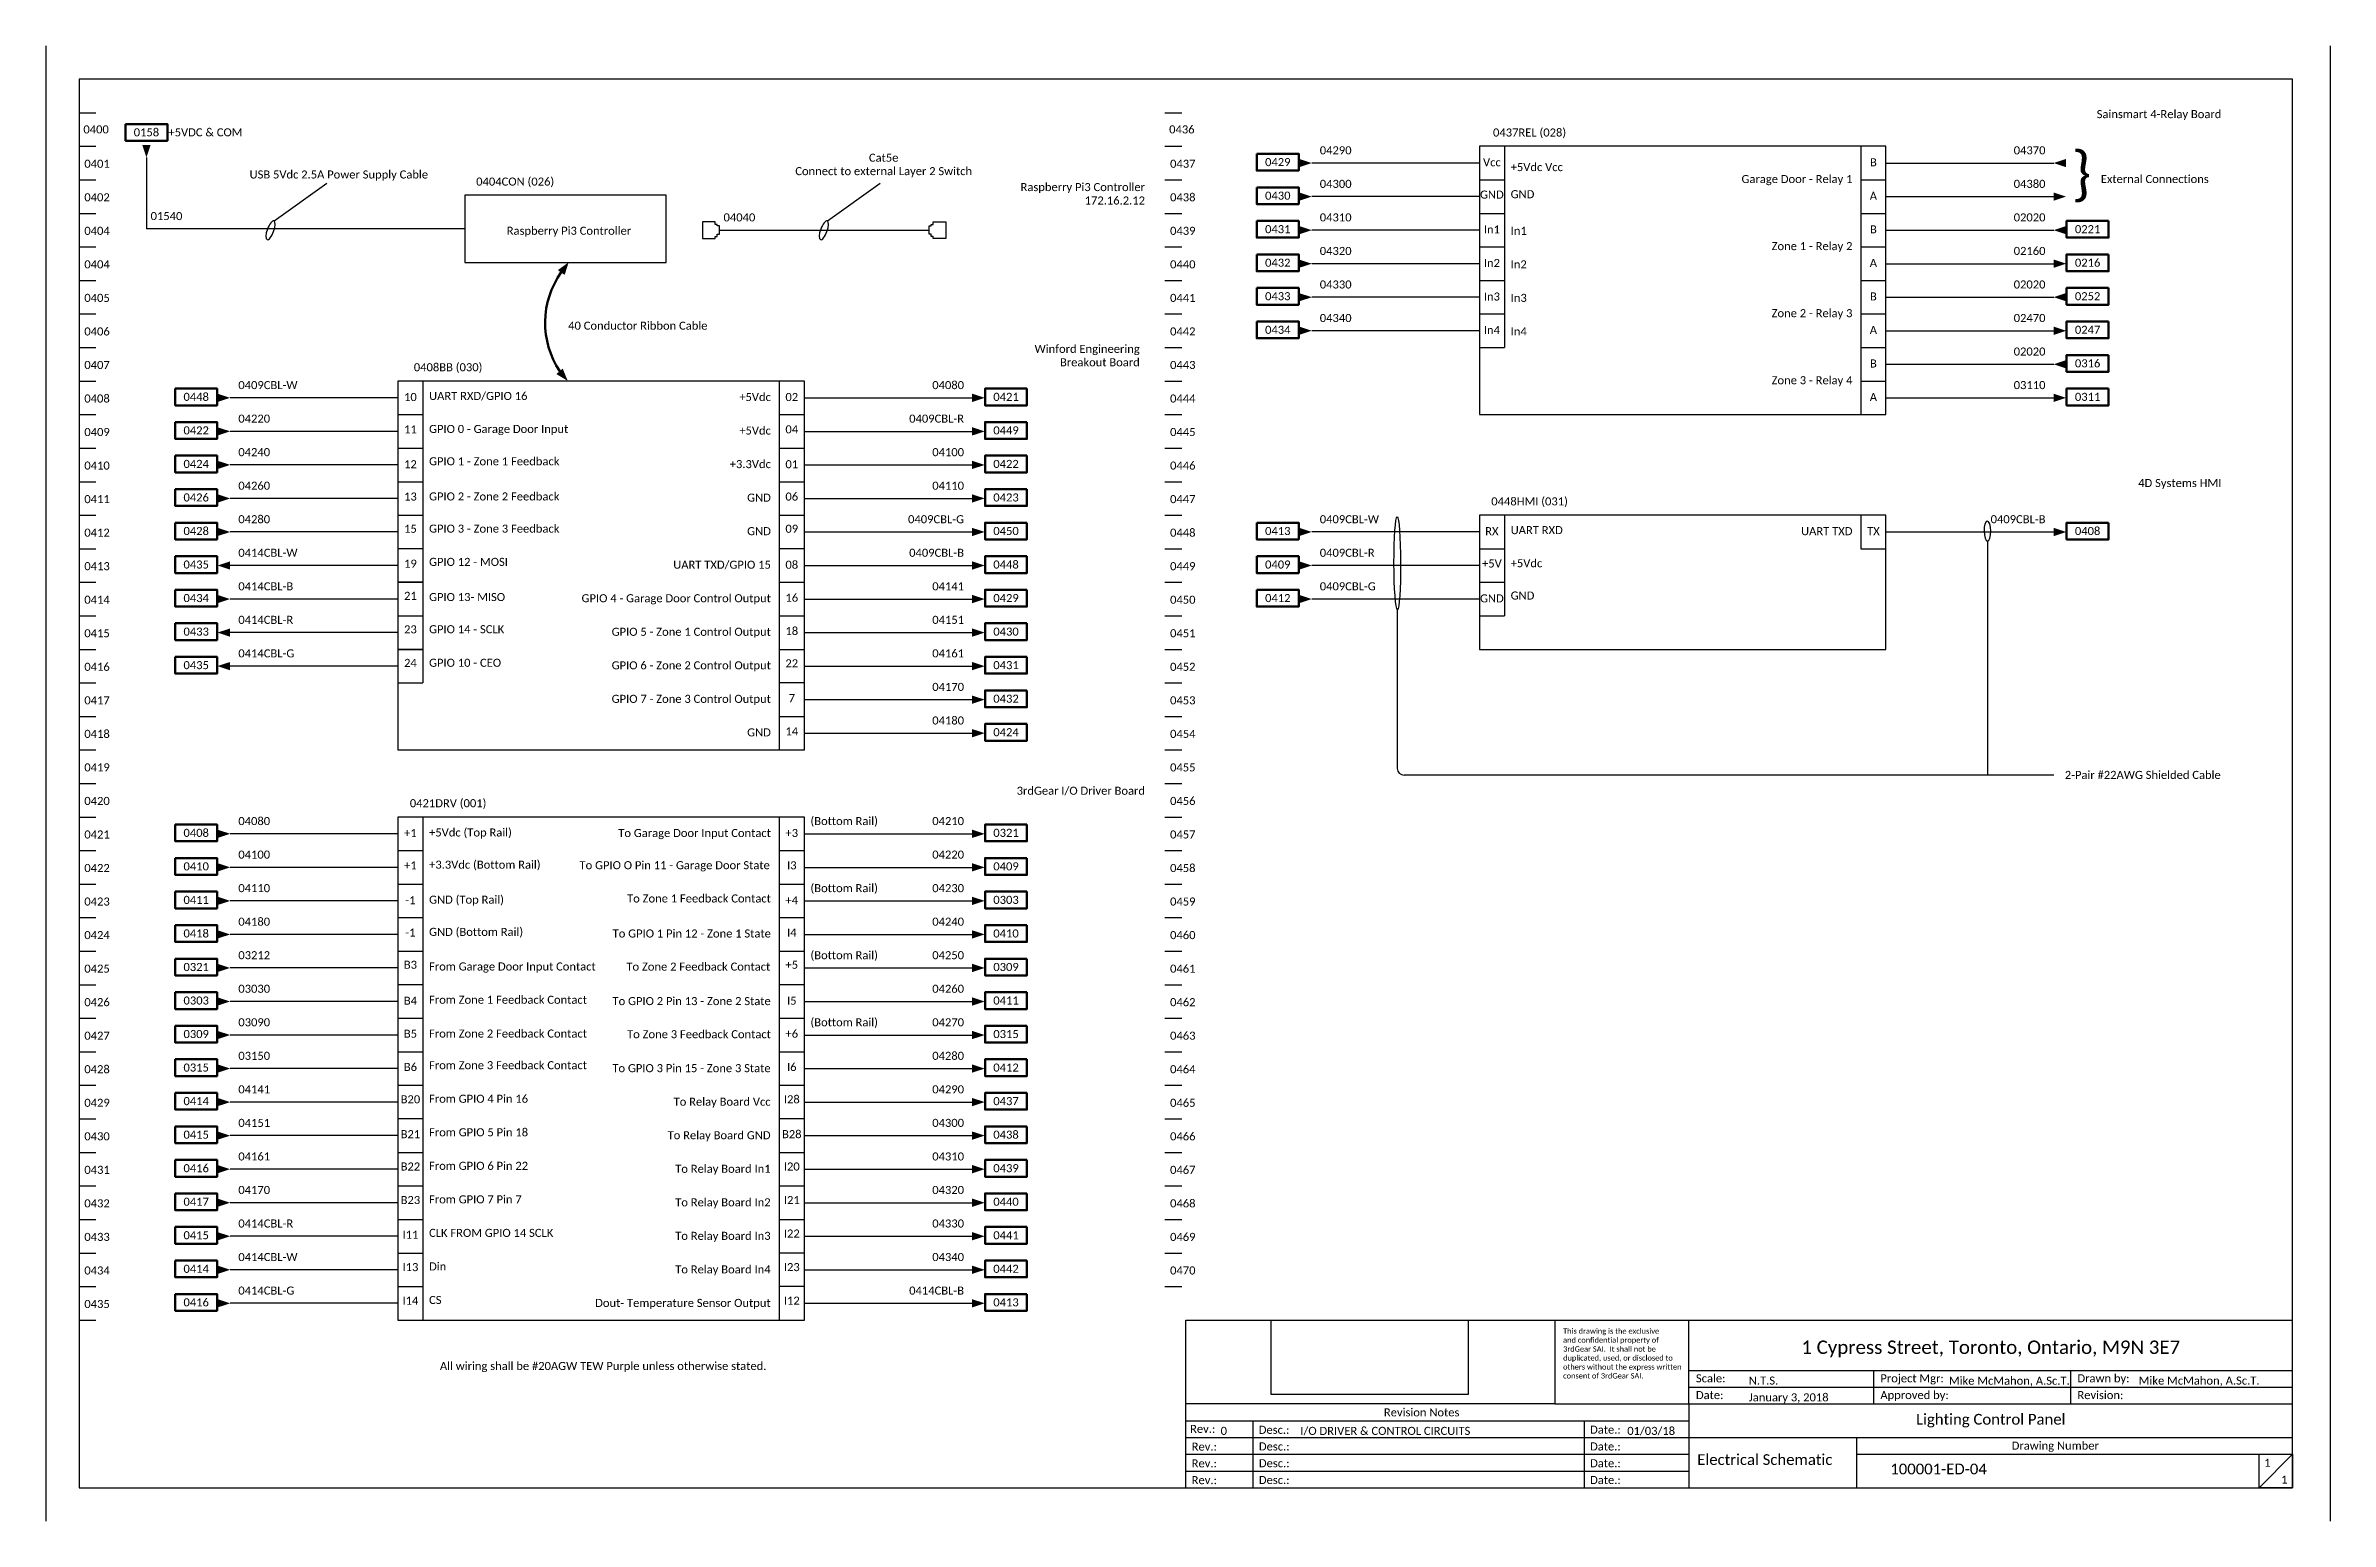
# Model space of a CAD drawing. Header units: inches. Extents: x 0 to 17, y 0 to 11.
import ezdxf

# ---------------------------------------------------------------- set-up
doc = ezdxf.new("R2010")
doc.units = ezdxf.units.IN
doc.header["$LTSCALE"] = 0.5
doc.header["$MEASUREMENT"] = 0
for name, color, linetype in [('AC Wiring', 7, 'Continuous'), ('Images', 7, 'Continuous'), ('Physical Devices', 7, 'Continuous'), ('Text', 7, 'Continuous'), ('Title Block', 7, 'Continuous')]:
    doc.layers.add(name, color=color, linetype=linetype)
doc.layers.add('pointer', color=7, linetype='Continuous', lineweight=80)
doc.layers.add('text box', color=7, linetype='Continuous', lineweight=50)
doc.styles.add('Electrical1', font='Calibril.ttf')
picture_1 = doc.add_image_def('image1.png', size_in_pixel=(3549, 1339))

msp = doc.modelspace()

# ---------------------------------------------------------------- texts
at = {"layer": 'Physical Devices', "insert": (14.5, 1.285), "char_height": 0.1, "width": 4.5, "attachment_point": 5, "style": 'Electrical1'}
msp.add_mtext('{1 Cypress Street, Toronto, Ontario, M9N 3E7}', dxfattribs=at)
at = {"layer": 'Text', "char_height": 0.06, "style": 'Electrical1'}
for s, insert, width, attachment_point in [('{0437REL (028)}', (11.062, 10.383), 0.70949, 2), ('{Sainsmart 4-Relay Board}', (16.219, 10.52), 0.9375, 3), ('{0158}', (0.751, 10.354), 0.125, 5), ('{+5VDC & COM}', (1.191, 10.354), 0.56953, 5), ('{04290}', (9.498, 10.25), 0.21875, 1), ('{04370}', (14.908, 10.25), 0.21875, 3), ('{USB 5Vdc 2.5A Power Supply Cable}', (2.185, 10.07), 1.82574, 2), ('{Cat5e\\PConnect to external Layer 2 Switch}', (6.247, 10.195), 1.82574, 2), ('{0429}', (9.185, 10.132), 0.125, 5), ('{0404CON (026)}', (3.5, 10.017), 0.70949, 2), ('{Raspberry Pi3 Controller\\P172.16.2.12}', (8.195, 9.976), 1.03906, 3), ('{0430}', (9.185, 9.882), 0.125, 5), ('{04300}', (9.498, 10), 0.21875, 1), ('{04380}', (14.908, 10), 0.21875, 3), ('{01540}', (0.782, 9.76), 0.21875, 1), ('{04040}', (5.053, 9.75), 0.21875, 1), ('{04310}', (9.498, 9.75), 0.21875, 1), ('{02020}', (14.908, 9.75), 0.21875, 3), ('{Raspberry Pi3 Controller}', (3.437, 9.613), 1.125, 4), ('{0431}', (9.185, 9.632), 0.125, 5), ('{0221}', (15.222, 9.632), 0.125, 5), ('{0432}', (9.185, 9.382), 0.125, 5), ('{04320}', (9.498, 9.5), 0.21875, 1), ('{02160}', (14.908, 9.5), 0.21875, 3), ('{0216}', (15.222, 9.382), 0.125, 5), ('{04330}', (9.498, 9.25), 0.21875, 1), ('{02020}', (14.908, 9.25), 0.21875, 3), ('{0433}', (9.185, 9.132), 0.125, 5), ('{0252}', (15.222, 9.132), 0.125, 5), ('{40 Conductor Ribbon Cable}', (3.895, 8.943), 1.57381, 1), ('{0434}', (9.185, 8.882), 0.125, 5), ('{04340}', (9.498, 9), 0.21875, 1), ('{02470}', (14.908, 9), 0.21875, 3), ('{0247}', (15.222, 8.882), 0.125, 5), ('{Winford Engineering\\PBreakout Board}', (8.156, 8.77), 0.9375, 3), ('{02020}', (14.908, 8.75), 0.21875, 3), ('{0408BB (030)}', (3, 8.633), 0.70949, 2), ('{0316}', (15.222, 8.632), 0.125, 5), ('{0448}', (1.122, 8.382), 0.125, 5), ('{0409CBL-W}', (1.436, 8.5), 0.21875, 1), ('{04080}', (6.846, 8.5), 0.21875, 3), ('{0421}', (7.159, 8.382), 0.125, 5), ('{03110}', (14.908, 8.5), 0.21875, 3), ('{0311}', (15.222, 8.382), 0.125, 5), ('{04220}', (1.436, 8.25), 0.21875, 1), ('{0409CBL-R}', (6.846, 8.25), 0.21875, 3), ('{0422}', (1.122, 8.132), 0.125, 5), ('{0449}', (7.159, 8.132), 0.125, 5), ('{0424}', (1.122, 7.882), 0.125, 5), ('{04240}', (1.436, 8), 0.21875, 1), ('{04100}', (6.846, 8), 0.21875, 3), ('{0422}', (7.159, 7.882), 0.125, 5), ('{0426}', (1.122, 7.632), 0.125, 5), ('{04260}', (1.436, 7.75), 0.21875, 1), ('{04110}', (6.846, 7.75), 0.21875, 3), ('{4D Systems HMI}', (16.219, 7.77), 0.9375, 3), ('{04280}', (1.436, 7.5), 0.21875, 1), ('{0409CBL-G}', (6.846, 7.5), 0.21875, 3), ('{0423}', (7.159, 7.632), 0.125, 5), ('{0409CBL-W}', (9.498, 7.5), 0.21875, 1), ('{0448HMI (031)}', (11.062, 7.633), 0.70949, 2), ('{0409CBL-B}', (14.908, 7.5), 0.21875, 3), ('{0428}', (1.122, 7.382), 0.125, 5), ('{0450}', (7.159, 7.382), 0.125, 5), ('{0413}', (9.185, 7.382), 0.125, 5), ('{0408}', (15.222, 7.382), 0.125, 5), ('{0435}', (1.122, 7.132), 0.125, 5), ('{0414CBL-W}', (1.436, 7.25), 0.21875, 1), ('{0409CBL-B}', (6.846, 7.25), 0.21875, 3), ('{0448}', (7.159, 7.132), 0.125, 5), ('{0409}', (9.185, 7.132), 0.125, 5), ('{0409CBL-R}', (9.498, 7.25), 0.21875, 1), ('{0414CBL-B}', (1.436, 7), 0.21875, 1), ('{04141}', (6.846, 7), 0.21875, 3), ('{0409CBL-G}', (9.498, 7), 0.21875, 1), ('{0434}', (1.122, 6.882), 0.125, 5), ('{0429}', (7.159, 6.882), 0.125, 5), ('{0412}', (9.185, 6.882), 0.125, 5), ('{0433}', (1.122, 6.632), 0.125, 5), ('{0414CBL-R}', (1.436, 6.75), 0.21875, 1), ('{04151}', (6.846, 6.75), 0.21875, 3), ('{0430}', (7.159, 6.632), 0.125, 5), ('{0414CBL-G}', (1.436, 6.5), 0.21875, 1), ('{04161}', (6.846, 6.5), 0.21875, 3), ('{0435}', (1.122, 6.382), 0.125, 5), ('{0431}', (7.159, 6.382), 0.125, 5), ('{04170}', (6.846, 6.25), 0.21875, 3), ('{0432}', (7.159, 6.132), 0.125, 5), ('{04180}', (6.846, 6), 0.21875, 3), ('{0424}', (7.159, 5.882), 0.125, 5), ('{3rdGear I/O Driver Board}', (8.195, 5.476), 1.03906, 3), ('{2-Pair #22AWG Shielded Cable}', (15.633, 5.594), 1.82574, 2), ('{0421DRV (001)}', (3, 5.383), 0.70949, 2), ('{0408}', (1.122, 5.132), 0.125, 5), ('{04080}', (1.436, 5.25), 0.21875, 1), ('{(Bottom Rail)}', (5.701, 5.25), 0.51788, 1), ('{04210}', (6.846, 5.25), 0.21875, 3), ('{0321}', (7.159, 5.132), 0.125, 5), ('{04100}', (1.436, 5), 0.21875, 1), ('{04220}', (6.846, 5), 0.21875, 3), ('{0410}', (1.122, 4.882), 0.125, 5), ('{0409}', (7.159, 4.882), 0.125, 5), ('{0411}', (1.122, 4.632), 0.125, 5), ('{04110}', (1.436, 4.75), 0.21875, 1), ('{(Bottom Rail)}', (5.701, 4.75), 0.51788, 1), ('{04230}', (6.846, 4.75), 0.21875, 3), ('{0303}', (7.159, 4.632), 0.125, 5), ('{04180}', (1.436, 4.5), 0.21875, 1), ('{04240}', (6.846, 4.5), 0.21875, 3), ('{0418}', (1.122, 4.382), 0.125, 5), ('{(Bottom Rail)}', (5.701, 4.25), 0.51788, 1), ('{0410}', (7.159, 4.382), 0.125, 5), ('{0321}', (1.122, 4.132), 0.125, 5), ('{03212}', (1.436, 4.25), 0.21875, 1), ('{04250}', (6.846, 4.25), 0.21875, 3), ('{0309}', (7.159, 4.132), 0.125, 5), ('{03030}', (1.436, 4), 0.21875, 1), ('{04260}', (6.846, 4), 0.21875, 3), ('{0303}', (1.122, 3.882), 0.125, 5), ('{03090}', (1.436, 3.75), 0.21875, 1), ('{(Bottom Rail)}', (5.701, 3.75), 0.51788, 1), ('{04270}', (6.846, 3.75), 0.21875, 3), ('{0411}', (7.159, 3.882), 0.125, 5), ('{0309}', (1.122, 3.632), 0.125, 5), ('{0315}', (7.159, 3.632), 0.125, 5), ('{0315}', (1.122, 3.382), 0.125, 5), ('{03150}', (1.436, 3.5), 0.21875, 1), ('{04280}', (6.846, 3.5), 0.21875, 3), ('{0412}', (7.159, 3.382), 0.125, 5), ('{04141}', (1.436, 3.25), 0.21875, 1), ('{04290}', (6.846, 3.25), 0.21875, 3), ('{0414}', (1.122, 3.132), 0.125, 5), ('{0437}', (7.159, 3.132), 0.125, 5), ('{0415}', (1.122, 2.882), 0.125, 5), ('{04151}', (1.436, 3), 0.21875, 1), ('{04300}', (6.846, 3), 0.21875, 3), ('{0438}', (7.159, 2.882), 0.125, 5), ('{04161}', (1.436, 2.75), 0.21875, 1), ('{04310}', (6.846, 2.75), 0.21875, 3), ('{0416}', (1.122, 2.632), 0.125, 5), ('{0439}', (7.159, 2.632), 0.125, 5), ('{0417}', (1.122, 2.382), 0.125, 5), ('{04170}', (1.436, 2.5), 0.21875, 1), ('{04320}', (6.846, 2.5), 0.21875, 3), ('{0440}', (7.159, 2.382), 0.125, 5), ('{0414CBL-R}', (1.436, 2.25), 0.21875, 1), ('{04330}', (6.846, 2.25), 0.21875, 3), ('{0415}', (1.122, 2.132), 0.125, 5), ('{0441}', (7.159, 2.132), 0.125, 5), ('{0414}', (1.122, 1.882), 0.125, 5), ('{0414CBL-W}', (1.436, 2), 0.21875, 1), ('{04340}', (6.846, 2), 0.21875, 3), ('{0442}', (7.159, 1.882), 0.125, 5), ('{0414CBL-G}', (1.436, 1.75), 0.21875, 1), ('{0414CBL-B}', (6.846, 1.75), 0.21875, 3), ('{0416}', (1.122, 1.632), 0.125, 5), ('{0413}', (7.159, 1.632), 0.125, 5), ('{All wiring shall be #20AGW TEW Purple unless otherwise stated.}', (4.156, 1.188), 2.5, 2)]:
    msp.add_mtext(s, dxfattribs=dict(at, insert=insert, width=width, attachment_point=attachment_point))
at = {"layer": 'Title Block', "style": 'Electrical1'}
for s, insert, char_height, width, attachment_point in [('{0400}', (0.281, 10.406), 0.06, 0.1875, 1), ('{0436}', (8.375, 10.406), 0.06, 0.1875, 1), ('{\\}}', (15.25, 10.195), 0.3, 0.19531, 3), ('{0401}', (0.288, 10.15), 0.06, 0.1875, 1), ('{0437}', (8.382, 10.15), 0.06, 0.1875, 1), ('{Vcc}', (10.781, 10.161), 0.06, 0.1875, 2), ('{+5Vdc Vcc}', (10.921, 10.125), 0.06, 0.79819, 1), ('{B}', (13.625, 10.161), 0.06, 0.1875, 2), ('{0402}', (0.288, 9.9), 0.06, 0.1875, 1), ('{0438}', (8.382, 9.9), 0.06, 0.1875, 1), ('{GND}', (10.781, 9.92), 0.06, 0.1875, 2), ('{GND}', (10.921, 9.923), 0.06, 1.04819, 1), ('{Garage Door - Relay 1}', (13.469, 10.036), 0.06, 1.29819, 3), ('{A}', (13.625, 9.911), 0.06, 0.1875, 2), ('{External Connections}', (16.125, 10.036), 0.06, 1.29819, 3), ('{0404}', (0.288, 9.65), 0.06, 0.1875, 1), ('{0439}', (8.382, 9.65), 0.06, 0.1875, 1), ('{In1}', (10.781, 9.66), 0.06, 0.1875, 2), ('{In1}', (10.921, 9.65), 0.06, 1.04819, 1), ('{Zone 1 - Relay 2}', (13.469, 9.536), 0.06, 1.29819, 3), ('{B}', (13.625, 9.661), 0.06, 0.1875, 2), ('{0404}', (0.288, 9.4), 0.06, 0.1875, 1), ('{0440}', (8.382, 9.4), 0.06, 0.1875, 1), ('{In2}', (10.781, 9.41), 0.06, 0.1875, 2), ('{In2}', (10.921, 9.4), 0.06, 1.04819, 1), ('{A}', (13.625, 9.411), 0.06, 0.1875, 2), ('{0405}', (0.288, 9.15), 0.06, 0.1875, 1), ('{0441}', (8.382, 9.15), 0.06, 0.1875, 1), ('{In3}', (10.781, 9.16), 0.06, 0.1875, 2), ('{In3}', (10.921, 9.15), 0.06, 1.04819, 1), ('{Zone 2 - Relay 3}', (13.469, 9.036), 0.06, 1.29819, 3), ('{B}', (13.625, 9.161), 0.06, 0.1875, 2), ('{0406}', (0.288, 8.9), 0.06, 0.1875, 1), ('{0442}', (8.382, 8.9), 0.06, 0.1875, 1), ('{In4}', (10.781, 8.91), 0.06, 0.1875, 2), ('{In4}', (10.921, 8.9), 0.06, 1.04819, 1), ('{A}', (13.625, 8.911), 0.06, 0.1875, 2), ('{0407}', (0.288, 8.65), 0.06, 0.1875, 1), ('{0443}', (8.382, 8.65), 0.06, 0.1875, 1), ('{Zone 3 - Relay 4}', (13.469, 8.536), 0.06, 1.29819, 3), ('{B}', (13.625, 8.661), 0.06, 0.1875, 2), ('{0408}', (0.288, 8.4), 0.06, 0.1875, 1), ('{10}', (2.719, 8.411), 0.06, 0.1875, 2), ('{UART RXD/GPIO 16}', (2.858, 8.419), 0.06, 0.79819, 1), ('{+5Vdc}', (5.406, 8.411), 0.06, 1.29819, 3), ('{02}', (5.562, 8.411), 0.06, 0.1875, 2), ('{0444}', (8.382, 8.4), 0.06, 0.1875, 1), ('{A}', (13.625, 8.411), 0.06, 0.1875, 2), ('{0409}', (0.288, 8.15), 0.06, 0.1875, 1), ('{11}', (2.719, 8.17), 0.06, 0.1875, 2), ('{GPIO 0 - Garage Door Input}', (2.858, 8.173), 0.06, 1.04819, 1), ('{+5Vdc}', (5.406, 8.161), 0.06, 1.29819, 3), ('{04}', (5.562, 8.17), 0.06, 0.1875, 2), ('{0445}', (8.382, 8.15), 0.06, 0.1875, 1), ('{0410}', (0.288, 7.9), 0.06, 0.1875, 1), ('{12}', (2.719, 7.91), 0.06, 0.1875, 2), ('{GPIO 1 - Zone 1 Feedback}', (2.858, 7.932), 0.06, 1.04819, 1), ('{+3.3Vdc}', (5.406, 7.911), 0.06, 1.29819, 3), ('{01}', (5.562, 7.91), 0.06, 0.1875, 2), ('{0446}', (8.382, 7.9), 0.06, 0.1875, 1), ('{13}', (2.719, 7.669), 0.06, 0.1875, 2), ('{GPIO 2 - Zone 2 Feedback}', (2.858, 7.67), 0.06, 0.98569, 1), ('{06}', (5.562, 7.669), 0.06, 0.1875, 2), ('{0411}', (0.288, 7.65), 0.06, 0.1875, 1), ('{GND}', (5.406, 7.661), 0.06, 1.29819, 3), ('{0447}', (8.382, 7.65), 0.06, 0.1875, 1), ('{0412}', (0.288, 7.4), 0.06, 0.1875, 1), ('{15}', (2.719, 7.429), 0.06, 0.1875, 2), ('{GPIO 3 - Zone 3 Feedback}', (2.858, 7.43), 0.06, 1.04819, 1), ('{GND}', (5.406, 7.411), 0.06, 1.29819, 3), ('{09}', (5.562, 7.429), 0.06, 0.1875, 2), ('{0448}', (8.382, 7.4), 0.06, 0.1875, 1), ('{RX}', (10.781, 7.411), 0.06, 0.1875, 2), ('{UART RXD}', (10.921, 7.419), 0.06, 0.79819, 1), ('{UART TXD}', (13.469, 7.411), 0.06, 1.29819, 3), ('{TX}', (13.625, 7.411), 0.06, 0.1875, 2), ('{19}', (2.719, 7.169), 0.06, 0.1875, 2), ('{GPIO 12 - MOSI}', (2.858, 7.182), 0.06, 1.04819, 1), ('{UART TXD/GPIO 15}', (5.406, 7.161), 0.06, 1.29819, 3), ('{08}', (5.562, 7.161), 0.06, 0.1875, 2), ('{+5V}', (10.781, 7.17), 0.06, 0.1875, 2), ('{+5Vdc}', (10.921, 7.172), 0.06, 1.04819, 1), ('{0413}', (0.288, 7.15), 0.06, 0.1875, 1), ('{0449}', (8.382, 7.15), 0.06, 0.1875, 1), ('{0414}', (0.288, 6.9), 0.06, 0.1875, 1), ('{21}', (2.719, 6.929), 0.06, 0.1875, 2), ('{GPIO 13- MISO}', (2.858, 6.92), 0.06, 0.98569, 1), ('{GPIO 4 - Garage Door Control Output}', (5.406, 6.911), 0.06, 1.5, 3), ('{16}', (5.562, 6.915), 0.06, 0.1875, 2), ('{0450}', (8.382, 6.9), 0.06, 0.1875, 1), ('{GND}', (10.781, 6.91), 0.06, 0.1875, 2), ('{GND}', (10.921, 6.931), 0.06, 1.04819, 1), ('{0415}', (0.288, 6.65), 0.06, 0.1875, 1), ('{23}', (2.719, 6.679), 0.06, 0.1875, 2), ('{GPIO 14 - SCLK}', (2.858, 6.68), 0.06, 1.04819, 1), ('{GPIO 5 - Zone 1 Control Output}', (5.406, 6.661), 0.06, 1.29819, 3), ('{18}', (5.562, 6.667), 0.06, 0.1875, 2), ('{0451}', (8.382, 6.65), 0.06, 0.1875, 1), ('{0416}', (0.288, 6.4), 0.06, 0.1875, 1), ('{24}', (2.719, 6.429), 0.06, 0.1875, 2), ('{GPIO 10 - CEO}', (2.858, 6.43), 0.06, 1.23569, 1), ('{GPIO 6 - Zone 2 Control Output}', (5.406, 6.411), 0.06, 1.29819, 3), ('{22}', (5.562, 6.426), 0.06, 0.1875, 2), ('{0452}', (8.382, 6.4), 0.06, 0.1875, 1), ('{0417}', (0.288, 6.15), 0.06, 0.1875, 1), ('{GPIO 7 - Zone 3 Control Output}', (5.406, 6.161), 0.06, 1.29819, 3), ('{7}', (5.562, 6.166), 0.06, 0.1875, 2), ('{0453}', (8.382, 6.15), 0.06, 0.1875, 1), ('{0418}', (0.288, 5.9), 0.06, 0.1875, 1), ('{GND}', (5.406, 5.911), 0.06, 1.29819, 3), ('{14}', (5.562, 5.919), 0.06, 0.1875, 2), ('{0454}', (8.382, 5.9), 0.06, 0.1875, 1), ('{0419}', (0.288, 5.65), 0.06, 0.1875, 1), ('{0455}', (8.382, 5.65), 0.06, 0.1875, 1), ('{0420}', (0.288, 5.4), 0.06, 0.1875, 1), ('{0456}', (8.382, 5.4), 0.06, 0.1875, 1), ('{0421}', (0.288, 5.15), 0.06, 0.1875, 1), ('{+1}', (2.719, 5.161), 0.06, 0.1875, 2), ('{+5Vdc (Top Rail)}', (2.858, 5.165), 0.06, 0.64194, 1), ('{To Garage Door Input Contact}', (5.406, 5.161), 0.06, 1.29819, 3), ('{+3}', (5.562, 5.161), 0.06, 0.1875, 2), ('{0457}', (8.382, 5.15), 0.06, 0.1875, 1), ('{0422}', (0.288, 4.9), 0.06, 0.1875, 1), ('{+1}', (2.719, 4.92), 0.06, 0.1875, 2), ('{+3.3Vdc (Bottom Rail)}', (2.858, 4.925), 0.06, 0.86069, 1), ('{To GPIO O Pin 11 - Garage Door State}', (5.398, 4.921), 0.06, 1.76694, 3), ('{I3}', (5.562, 4.92), 0.06, 0.1875, 2), ('{0458}', (8.382, 4.9), 0.06, 0.1875, 1), ('{0423}', (0.288, 4.65), 0.06, 0.1875, 1), ('{-1}', (2.719, 4.66), 0.06, 0.1875, 2), ('{GND (Top Rail)}', (2.858, 4.664), 0.06, 0.76694, 1), ('{To Zone 1 Feedback Contact}', (5.406, 4.673), 0.06, 1.29819, 3), ('{+4}', (5.562, 4.66), 0.06, 0.1875, 2), ('{0459}', (8.382, 4.65), 0.06, 0.1875, 1), ('{GND (Bottom Rail)}', (2.858, 4.424), 0.06, 0.76694, 1), ('{0424}', (0.288, 4.4), 0.06, 0.1875, 1), ('{-1}', (2.719, 4.419), 0.06, 0.1875, 2), ('{To GPIO 1 Pin 12 - Zone 1 State}', (5.406, 4.412), 0.06, 1.23569, 3), ('{I4}', (5.562, 4.419), 0.06, 0.1875, 2), ('{0460}', (8.382, 4.4), 0.06, 0.1875, 1), ('{0425}', (0.288, 4.15), 0.06, 0.1875, 1), ('{B3}', (2.719, 4.179), 0.06, 0.1875, 2), ('{From Garage Door Input Contact}', (2.858, 4.166), 0.06, 1.39194, 1), ('{To Zone 2 Feedback Contact}', (5.401, 4.165), 0.06, 1.17319, 3), ('{+5}', (5.562, 4.179), 0.06, 0.1875, 2), ('{0461}', (8.382, 4.15), 0.06, 0.1875, 1), ('{From Zone 1 Feedback Contact}', (2.858, 3.918), 0.06, 1.42319, 1), ('{0426}', (0.288, 3.9), 0.06, 0.1875, 1), ('{B4}', (2.719, 3.911), 0.06, 0.1875, 2), ('{To GPIO 2 Pin 13 - Zone 2 State}', (5.405, 3.908), 0.06, 1.48569, 3), ('{I5}', (5.562, 3.911), 0.06, 0.1875, 2), ('{0462}', (8.382, 3.9), 0.06, 0.1875, 1), ('{0427}', (0.288, 3.65), 0.06, 0.1875, 1), ('{B5}', (2.719, 3.665), 0.06, 0.1875, 2), ('{From Zone 2 Feedback Contact}', (2.858, 3.666), 0.06, 1.42319, 1), ('{To Zone 3 Feedback Contact}', (5.406, 3.661), 0.06, 1.45444, 3), ('{+6}', (5.562, 3.665), 0.06, 0.1875, 2), ('{0463}', (8.382, 3.65), 0.06, 0.1875, 1), ('{B6}', (2.719, 3.417), 0.06, 0.1875, 2), ('{From Zone 3 Feedback Contact}', (2.858, 3.43), 0.06, 1.45444, 1), ('{To GPIO 3 Pin 15 - Zone 3 State}', (5.404, 3.408), 0.06, 1.48569, 3), ('{I6}', (5.562, 3.417), 0.06, 0.1875, 2), ('{0428}', (0.288, 3.4), 0.06, 0.1875, 1), ('{0464}', (8.382, 3.4), 0.06, 0.1875, 1), ('{0429}', (0.288, 3.15), 0.06, 0.1875, 1), ('{B20}', (2.719, 3.176), 0.06, 0.1875, 2), ('{From GPIO 4 Pin 16}', (2.858, 3.18), 0.06, 1.45444, 1), ('{To Relay Board Vcc}', (5.404, 3.158), 0.06, 1.48569, 3), ('{I28}', (5.562, 3.176), 0.06, 0.1875, 2), ('{0465}', (8.382, 3.15), 0.06, 0.1875, 1), ('{0430}', (0.288, 2.9), 0.06, 0.1875, 1), ('{B21}', (2.719, 2.916), 0.06, 0.1875, 2), ('{From GPIO 5 Pin 18}', (2.858, 2.93), 0.06, 1.45444, 1), ('{To Relay Board GND}', (5.404, 2.908), 0.06, 1.48569, 3), ('{B28}', (5.562, 2.916), 0.06, 0.1875, 2), ('{0466}', (8.382, 2.9), 0.06, 0.1875, 1), ('{0431}', (0.288, 2.65), 0.06, 0.1875, 1), ('{B22}', (2.719, 2.675), 0.06, 0.1875, 2), ('{From GPIO 6 Pin 22}', (2.858, 2.68), 0.06, 1.45444, 1), ('{To Relay Board In1}', (5.404, 2.658), 0.06, 1.48569, 3), ('{I20}', (5.562, 2.675), 0.06, 0.1875, 2), ('{0467}', (8.382, 2.65), 0.06, 0.1875, 1), ('{0432}', (0.288, 2.4), 0.06, 0.1875, 1), ('{B23}', (2.719, 2.425), 0.06, 0.1875, 2), ('{From GPIO 7 Pin 7}', (2.858, 2.43), 0.06, 1.45444, 1), ('{To Relay Board In2}', (5.404, 2.408), 0.06, 1.48569, 3), ('{I21}', (5.562, 2.425), 0.06, 0.1875, 2), ('{0468}', (8.382, 2.4), 0.06, 0.1875, 1), ('{0433}', (0.288, 2.15), 0.06, 0.1875, 1), ('{I11}', (2.719, 2.166), 0.06, 0.1875, 2), ('{CLK FROM GPIO 14 SCLK}', (2.858, 2.18), 0.06, 1.45444, 1), ('{To Relay Board In3}', (5.404, 2.158), 0.06, 1.48569, 3), ('{I22}', (5.562, 2.175), 0.06, 0.1875, 2), ('{0469}', (8.382, 2.15), 0.06, 0.1875, 1), ('{0434}', (0.288, 1.9), 0.06, 0.1875, 1), ('{I13}', (2.719, 1.925), 0.06, 0.1875, 2), ('{Din}', (2.858, 1.93), 0.06, 1.45444, 1), ('{To Relay Board In4}', (5.404, 1.908), 0.06, 1.48569, 3), ('{I23}', (5.562, 1.925), 0.06, 0.1875, 2), ('{0470}', (8.382, 1.9), 0.06, 0.1875, 1), ('{0435}', (0.288, 1.65), 0.06, 0.1875, 1), ('{I14}', (2.719, 1.675), 0.06, 0.1875, 2), ('{CS}', (2.858, 1.68), 0.06, 1.45444, 1), ('{Dout- Temperature Sensor Output}', (5.404, 1.658), 0.06, 1.96657, 3), ('{I12}', (5.562, 1.675), 0.06, 0.1875, 2), ('{This drawing is the exclusive\\Pand confidential property of\\P3rdGear SAI.  It shall not be \\Pduplicated, used, or disclosed to \\Pothers without the express written \\Pconsent of 3rdGear SAI.}', (11.312, 1.438), 0.04, 1.25, 1), ('Scale:', (12.302, 1.096), 0.06, 1.375, 1), ('N.T.S.', (12.696, 1.079), 0.06, 0.26017, 1), ('Project Mgr:', (13.677, 1.096), 0.06, 1.375, 1), ('{Mike McMahon, A.Sc.T.}', (14.188, 1.078), 0.06, 0.99227, 1), ('Drawn by:', (15.146, 1.096), 0.06, 1.375, 1), ('Mike McMahon, A.Sc.T.', (15.603, 1.079), 0.06, 0.99227, 1), ('Date:', (12.302, 0.971), 0.06, 1.375, 1), ('{January 3, 2018}', (12.696, 0.954), 0.06, 0.86601, 1), ('Approved by:', (13.677, 0.971), 0.06, 1.375, 1), ('Revision:', (15.146, 0.971), 0.06, 1.375, 1), ('Rev.:', (8.531, 0.719), 0.06, 0.1875, 1), ('{0}', (8.759, 0.704), 0.06, 0.26017, 1), ('Desc.:', (9.043, 0.712), 0.06, 0.1875, 1), ('{I/O DRIVER & CONTROL CIRCUITS}', (9.353, 0.704), 0.06, 1.58476, 1), ('Revision Notes', (9.976, 0.842), 0.06, 1.375, 1), ('Date.:', (11.513, 0.713), 0.06, 0.1875, 1), ('{01/03/18}', (11.79, 0.704), 0.06, 0.26017, 1), ('{Lighting Control Panel}', (14.5, 0.75), 0.08, 1.93654, 5), ('Rev.:', (8.543, 0.587), 0.06, 0.1875, 1), ('Desc.:', (9.044, 0.588), 0.06, 0.1875, 1), ('Date.:', (11.513, 0.588), 0.06, 0.1875, 1), ('Drawing Number', (14.656, 0.594), 0.06, 1.375, 1), ('Rev.:', (8.543, 0.462), 0.06, 0.1875, 1), ('Desc.:', (9.044, 0.463), 0.06, 0.1875, 1), ('Date.:', (11.513, 0.463), 0.06, 0.1875, 1), ('Electrical Schematic', (12.312, 0.5), 0.08, 1.21875, 1), ('{100001-ED-04}', (13.751, 0.43), 0.08, 1.21875, 1), ('1', (16.562, 0.437), 0.06, 0.125, 5), ('{1}', (16.688, 0.311), 0.06, 0.125, 5), ('Rev.:', (8.543, 0.337), 0.06, 0.1875, 1), ('Desc.:', (9.044, 0.338), 0.06, 0.1875, 1), ('Date.:', (11.513, 0.338), 0.06, 0.1875, 1)]:
    msp.add_mtext(s, dxfattribs=dict(at, insert=insert, char_height=char_height, width=width, attachment_point=attachment_point))

# ---------------------------------------------------------------- hatches: boundary and pattern name
at = {"layer": 'AC Wiring', "ltscale": 0.1}
for points in [[(0.72, 10.26), (0.751, 10.166), (0.782, 10.26)], [(9.344, 10.094), (9.438, 10.125), (9.344, 10.156)], [(15.062, 10.094), (14.969, 10.125), (15.062, 10.156)], [(9.344, 9.844), (9.438, 9.875), (9.344, 9.906)], [(14.969, 9.906), (15.062, 9.875), (14.969, 9.844)], [(9.344, 9.594), (9.438, 9.625), (9.344, 9.656)], [(15.062, 9.594), (14.969, 9.625), (15.062, 9.656)], [(9.344, 9.344), (9.438, 9.375), (9.344, 9.406)], [(14.969, 9.406), (15.062, 9.375), (14.969, 9.344)], [(9.344, 9.094), (9.438, 9.125), (9.344, 9.156)], [(15.062, 9.094), (14.969, 9.125), (15.062, 9.156)], [(9.344, 8.844), (9.438, 8.875), (9.344, 8.906)], [(14.969, 8.906), (15.062, 8.875), (14.969, 8.844)], [(15.062, 8.594), (14.969, 8.625), (15.062, 8.656)], [(1.281, 8.344), (1.375, 8.375), (1.281, 8.406)], [(6.906, 8.406), (7, 8.375), (6.906, 8.344)], [(14.969, 8.406), (15.062, 8.375), (14.969, 8.344)], [(1.281, 8.094), (1.375, 8.125), (1.281, 8.156)], [(6.906, 8.156), (7, 8.125), (6.906, 8.094)], [(1.281, 7.844), (1.375, 7.875), (1.281, 7.906)], [(6.906, 7.906), (7, 7.875), (6.906, 7.844)], [(1.281, 7.594), (1.375, 7.625), (1.281, 7.656)], [(6.906, 7.656), (7, 7.625), (6.906, 7.594)], [(1.281, 7.344), (1.375, 7.375), (1.281, 7.406)], [(6.906, 7.406), (7, 7.375), (6.906, 7.344)], [(9.344, 7.344), (9.438, 7.375), (9.344, 7.406)], [(14.969, 7.406), (15.062, 7.375), (14.969, 7.344)], [(1.375, 7.156), (1.281, 7.125), (1.375, 7.094)], [(6.906, 7.156), (7, 7.125), (6.906, 7.094)], [(9.344, 7.094), (9.438, 7.125), (9.344, 7.156)], [(1.281, 6.844), (1.375, 6.875), (1.281, 6.906)], [(6.906, 6.906), (7, 6.875), (6.906, 6.844)], [(9.344, 6.844), (9.438, 6.875), (9.344, 6.906)], [(1.375, 6.656), (1.281, 6.625), (1.375, 6.594)], [(6.906, 6.656), (7, 6.625), (6.906, 6.594)], [(1.375, 6.406), (1.281, 6.375), (1.375, 6.344)], [(6.906, 6.406), (7, 6.375), (6.906, 6.344)], [(6.906, 6.156), (7, 6.125), (6.906, 6.094)], [(6.906, 5.906), (7, 5.875), (6.906, 5.844)], [(1.281, 5.094), (1.375, 5.125), (1.281, 5.156)], [(6.906, 5.156), (7, 5.125), (6.906, 5.094)], [(1.281, 4.844), (1.375, 4.875), (1.281, 4.906)], [(6.906, 4.906), (7, 4.875), (6.906, 4.844)], [(1.281, 4.594), (1.375, 4.625), (1.281, 4.656)], [(6.906, 4.656), (7, 4.625), (6.906, 4.594)], [(1.281, 4.344), (1.375, 4.375), (1.281, 4.406)], [(6.906, 4.406), (7, 4.375), (6.906, 4.344)], [(1.281, 4.094), (1.375, 4.125), (1.281, 4.156)], [(6.906, 4.156), (7, 4.125), (6.906, 4.094)], [(1.281, 3.844), (1.375, 3.875), (1.281, 3.906)], [(6.906, 3.906), (7, 3.875), (6.906, 3.844)], [(1.281, 3.594), (1.375, 3.625), (1.281, 3.656)], [(6.906, 3.656), (7, 3.625), (6.906, 3.594)], [(1.281, 3.344), (1.375, 3.375), (1.281, 3.406)], [(6.906, 3.406), (7, 3.375), (6.906, 3.344)], [(1.281, 3.094), (1.375, 3.125), (1.281, 3.156)], [(6.906, 3.156), (7, 3.125), (6.906, 3.094)], [(1.281, 2.844), (1.375, 2.875), (1.281, 2.906)], [(6.906, 2.906), (7, 2.875), (6.906, 2.844)], [(1.281, 2.594), (1.375, 2.625), (1.281, 2.656)], [(6.906, 2.656), (7, 2.625), (6.906, 2.594)], [(1.281, 2.344), (1.375, 2.375), (1.281, 2.406)], [(6.906, 2.406), (7, 2.375), (6.906, 2.344)], [(1.281, 2.094), (1.375, 2.125), (1.281, 2.156)], [(6.906, 2.156), (7, 2.125), (6.906, 2.094)], [(1.281, 1.844), (1.375, 1.875), (1.281, 1.906)], [(6.906, 1.906), (7, 1.875), (6.906, 1.844)], [(1.281, 1.594), (1.375, 1.625), (1.281, 1.656)], [(6.906, 1.656), (7, 1.625), (6.906, 1.594)]]:
    msp.add_hatch(color=256, dxfattribs=at).paths.add_polyline_path(points)
at = {"layer": 'pointer', "ltscale": 0.1}
for points in [[(3.869, 9.291), (3.898, 9.385), (3.818, 9.327)], [(3.807, 8.552), (3.892, 8.501), (3.854, 8.593)]]:
    msp.add_hatch(color=256, dxfattribs=at).paths.add_polyline_path(points)

# ---------------------------------------------------------------- linework, layer by layer
at = {"layer": 'AC Wiring', "ltscale": 0.1}
for p, q in [((0, 11), (0, 0)), ((17.031, 11), (17.031, 0)), ((0.751, 10.166), (0.751, 9.635))]:
    msp.add_line(p, q, dxfattribs=at)
at = {"layer": 'AC Wiring', "ltscale": 0.5}
for p, q in [((10.875, 10.25), (10.875, 8.75)), ((13.531, 10.25), (13.531, 8.25)), ((10.688, 10.125), (9.438, 10.125)), ((13.719, 10.125), (14.969, 10.125)), ((1.702, 9.694), (2.096, 9.976)), ((5.827, 9.694), (6.221, 9.976)), ((10.688, 10), (10.875, 10)), ((13.531, 10), (13.719, 10)), ((10.688, 9.875), (9.438, 9.875)), ((10.688, 9.75), (10.875, 9.75)), ((13.531, 9.75), (13.719, 9.75)), ((13.719, 9.875), (14.969, 9.875)), ((3.125, 9.635), (0.751, 9.635)), ((5.022, 9.625), (6.585, 9.625)), ((10.688, 9.625), (9.438, 9.625)), ((13.719, 9.625), (14.969, 9.625)), ((10.688, 9.375), (9.438, 9.375)), ((10.688, 9.5), (10.875, 9.5)), ((10.688, 9.5), (10.875, 9.5)), ((13.531, 9.5), (13.719, 9.5)), ((13.719, 9.375), (14.969, 9.375)), ((10.688, 9.25), (10.875, 9.25)), ((13.531, 9.25), (13.719, 9.25)), ((10.688, 9.125), (9.438, 9.125)), ((13.719, 9.125), (14.969, 9.125)), ((10.688, 8.875), (9.438, 8.875)), ((10.688, 9), (10.875, 9)), ((13.531, 9), (13.719, 9)), ((13.719, 8.875), (14.969, 8.875)), ((10.688, 8.75), (10.875, 8.75)), ((13.531, 8.75), (13.719, 8.75)), ((13.719, 8.625), (14.969, 8.625)), ((2.625, 8.375), (1.375, 8.375)), ((2.812, 8.5), (2.812, 6.25)), ((5.469, 8.5), (5.469, 5.75)), ((5.656, 8.375), (6.906, 8.375)), ((13.531, 8.5), (13.719, 8.5)), ((13.719, 8.375), (14.969, 8.375)), ((2.625, 8.25), (2.812, 8.25)), ((5.469, 8.25), (5.656, 8.25)), ((13.531, 8.25), (13.719, 8.25)), ((2.625, 8.125), (1.375, 8.125)), ((5.656, 8.125), (6.906, 8.125)), ((2.625, 7.875), (1.375, 7.875)), ((2.625, 8), (2.812, 8)), ((5.469, 8), (5.656, 8)), ((5.656, 7.875), (6.906, 7.875)), ((2.625, 7.75), (2.812, 7.75)), ((5.469, 7.75), (5.656, 7.75)), ((2.625, 7.625), (1.375, 7.625)), ((2.625, 7.5), (2.812, 7.5)), ((5.469, 7.5), (5.656, 7.5)), ((5.656, 7.625), (6.906, 7.625)), ((10.875, 7.5), (10.875, 6.75)), ((13.531, 7.5), (13.531, 7.25)), ((2.625, 7.375), (1.375, 7.375)), ((5.656, 7.375), (6.906, 7.375)), ((10.688, 7.375), (9.438, 7.375)), ((13.719, 7.375), (14.969, 7.375)), ((2.812, 7.25), (2.625, 7.25)), ((5.656, 7.25), (5.469, 7.25)), ((10.688, 7.25), (10.875, 7.25)), ((13.531, 7.25), (13.719, 7.25)), ((14.476, 7.307), (14.476, 5.562)), ((2.625, 7.125), (1.375, 7.125)), ((2.812, 7), (2.625, 7)), ((2.625, 7), (2.812, 7)), ((5.469, 7), (5.656, 7)), ((5.656, 7.125), (6.906, 7.125)), ((10.688, 7.125), (9.438, 7.125)), ((10.688, 7), (10.875, 7)), ((2.625, 6.875), (1.375, 6.875)), ((5.656, 6.875), (6.906, 6.875)), ((10.688, 6.875), (9.438, 6.875)), ((2.625, 6.75), (2.812, 6.75)), ((5.469, 6.75), (5.656, 6.75)), ((10.076, 6.797), (10.076, 5.612)), ((10.688, 6.75), (10.875, 6.75)), ((2.625, 6.625), (1.375, 6.625)), ((2.812, 6.5), (2.625, 6.5)), ((2.625, 6.5), (2.812, 6.5)), ((5.469, 6.5), (5.656, 6.5)), ((5.656, 6.625), (6.906, 6.625)), ((2.625, 6.375), (1.375, 6.375)), ((5.656, 6.375), (6.906, 6.375)), ((2.625, 6.25), (2.812, 6.25)), ((5.656, 6.25), (5.469, 6.25)), ((5.469, 6), (5.656, 6)), ((5.656, 6.125), (6.906, 6.125)), ((5.656, 5.875), (6.906, 5.875)), ((14.969, 5.562), (10.126, 5.562)), ((2.625, 5.125), (1.375, 5.125)), ((2.812, 5.25), (2.812, 1.5)), ((5.469, 5.25), (5.469, 1.5)), ((5.656, 5.125), (6.906, 5.125)), ((2.625, 5), (2.812, 5)), ((5.469, 5), (5.656, 5)), ((2.625, 4.875), (1.375, 4.875)), ((5.656, 4.875), (6.906, 4.875)), ((2.625, 4.625), (1.375, 4.625)), ((2.625, 4.75), (2.812, 4.75)), ((5.469, 4.75), (5.656, 4.75)), ((5.656, 4.625), (6.906, 4.625)), ((2.625, 4.5), (2.812, 4.5)), ((5.469, 4.5), (5.656, 4.5)), ((2.625, 4.375), (1.375, 4.375)), ((5.656, 4.375), (6.906, 4.375)), ((2.625, 4.125), (1.375, 4.125)), ((2.625, 4.25), (2.812, 4.25)), ((5.469, 4.25), (5.656, 4.25)), ((5.656, 4.125), (6.906, 4.125)), ((2.812, 4), (2.625, 4)), ((5.656, 4), (5.469, 4)), ((2.625, 3.875), (1.375, 3.875)), ((2.625, 3.75), (2.812, 3.75)), ((5.469, 3.75), (5.656, 3.75)), ((5.656, 3.875), (6.906, 3.875)), ((2.625, 3.625), (1.375, 3.625)), ((5.656, 3.625), (6.906, 3.625)), ((2.625, 3.5), (2.812, 3.5)), ((5.469, 3.5), (5.656, 3.5)), ((2.625, 3.375), (1.375, 3.375)), ((2.625, 3.25), (2.812, 3.25)), ((5.469, 3.25), (5.656, 3.25)), ((5.656, 3.375), (6.906, 3.375)), ((2.625, 3.125), (1.375, 3.125)), ((5.656, 3.125), (6.906, 3.125)), ((2.812, 3), (2.625, 3)), ((5.656, 3), (5.469, 3)), ((2.625, 2.875), (1.375, 2.875)), ((2.625, 2.75), (2.812, 2.75)), ((5.469, 2.75), (5.656, 2.75)), ((5.656, 2.875), (6.906, 2.875)), ((2.625, 2.625), (1.375, 2.625)), ((5.656, 2.625), (6.906, 2.625)), ((2.625, 2.5), (2.812, 2.5)), ((5.469, 2.5), (5.656, 2.5)), ((2.625, 2.375), (1.375, 2.375)), ((2.625, 2.25), (2.812, 2.25)), ((5.469, 2.25), (5.656, 2.25)), ((5.656, 2.375), (6.906, 2.375)), ((2.625, 2.125), (1.375, 2.125)), ((5.656, 2.125), (6.906, 2.125)), ((2.625, 1.875), (1.375, 1.875)), ((2.625, 2), (2.812, 2)), ((5.656, 2), (5.469, 2)), ((5.656, 1.875), (6.906, 1.875)), ((2.625, 1.75), (2.812, 1.75)), ((5.656, 1.75), (5.469, 1.75)), ((2.625, 1.625), (1.375, 1.625)), ((5.656, 1.625), (6.906, 1.625))]:
    msp.add_line(p, q, dxfattribs=at)
for points in [[(10.688, 10.25), (10.688, 8.25), (13.719, 8.25), (13.719, 10.25)], [(3.125, 9.885), (3.125, 9.385), (4.625, 9.385), (4.625, 9.885)], [(2.625, 8.5), (2.625, 5.75), (5.656, 5.75), (5.656, 8.5)], [(10.688, 7.5), (10.688, 6.5), (13.719, 6.5), (13.719, 7.5)], [(2.625, 5.25), (2.625, 1.5), (5.656, 1.5), (5.656, 5.25)]]:
    msp.add_lwpolyline(points, close=True, dxfattribs=at)
for points in [[(4.991, 9.668), (4.991, 9.688), (4.897, 9.688), (4.897, 9.562), (4.991, 9.562), (4.991, 9.578)], [(5.006, 9.656), (5.006, 9.668), (4.991, 9.668)], [(4.991, 9.578), (5.006, 9.578), (5.006, 9.594)], [(5.006, 9.594), (5.022, 9.594), (5.022, 9.656), (5.006, 9.656)], [(6.6, 9.594), (6.585, 9.594), (6.585, 9.656), (6.6, 9.656)], [(6.6, 9.656), (6.6, 9.668), (6.616, 9.668)], [(6.616, 9.578), (6.6, 9.578), (6.6, 9.594)], [(6.616, 9.668), (6.616, 9.688), (6.71, 9.688), (6.71, 9.562), (6.616, 9.562), (6.616, 9.578)]]:
    msp.add_lwpolyline(points, dxfattribs=at)
msp.add_arc((10.126, 5.612), 0.05, 180, 270, dxfattribs=at)
at = {"layer": 'AC Wiring', "ltscale": 0.5, "extrusion": (0, 0, -1)}
for centre, major_axis in [((1.676, 9.624), (-0.0261, -0.0697)), ((5.801, 9.624), (-0.0261, -0.0697)), ((14.475, 7.382), (0.0007, -0.0744))]:
    msp.add_ellipse(centre, major_axis=major_axis, ratio=0.333587, dxfattribs=at)
at = {"layer": 'AC Wiring', "ltscale": 0.5}
msp.add_ellipse((10.076, 7.143), major_axis=(0.001, -0.345), ratio=0.071935, dxfattribs=at)
at = {"layer": 'pointer', "ltscale": 0.5}
msp.add_arc((4.372, 8.934), 0.649, 144.5227, 213.7972, dxfattribs=at)
at = {"layer": 'text box', "ltscale": 0.1}
for points in [[(0.595, 10.416), (0.595, 10.291), (0.907, 10.291), (0.907, 10.416)], [(9.028, 10.194), (9.028, 10.069), (9.341, 10.069), (9.341, 10.194)], [(9.028, 9.944), (9.028, 9.819), (9.341, 9.819), (9.341, 9.944)], [(9.028, 9.694), (9.028, 9.569), (9.341, 9.569), (9.341, 9.694)], [(15.378, 9.694), (15.378, 9.569), (15.065, 9.569), (15.065, 9.694)], [(9.028, 9.444), (9.028, 9.319), (9.341, 9.319), (9.341, 9.444)], [(15.378, 9.444), (15.378, 9.319), (15.065, 9.319), (15.065, 9.444)], [(9.028, 9.194), (9.028, 9.069), (9.341, 9.069), (9.341, 9.194)], [(15.378, 9.194), (15.378, 9.069), (15.065, 9.069), (15.065, 9.194)], [(9.028, 8.944), (9.028, 8.819), (9.341, 8.819), (9.341, 8.944)], [(15.378, 8.944), (15.378, 8.819), (15.065, 8.819), (15.065, 8.944)], [(15.378, 8.694), (15.378, 8.569), (15.065, 8.569), (15.065, 8.694)], [(0.966, 8.444), (0.966, 8.319), (1.278, 8.319), (1.278, 8.444)], [(7.315, 8.444), (7.315, 8.319), (7.003, 8.319), (7.003, 8.444)], [(15.378, 8.444), (15.378, 8.319), (15.065, 8.319), (15.065, 8.444)], [(0.966, 8.194), (0.966, 8.069), (1.278, 8.069), (1.278, 8.194)], [(7.315, 8.194), (7.315, 8.069), (7.003, 8.069), (7.003, 8.194)], [(0.966, 7.944), (0.966, 7.819), (1.278, 7.819), (1.278, 7.944)], [(7.315, 7.944), (7.315, 7.819), (7.003, 7.819), (7.003, 7.944)], [(0.966, 7.694), (0.966, 7.569), (1.278, 7.569), (1.278, 7.694)], [(7.315, 7.694), (7.315, 7.569), (7.003, 7.569), (7.003, 7.694)], [(0.966, 7.444), (0.966, 7.319), (1.278, 7.319), (1.278, 7.444)], [(7.315, 7.444), (7.315, 7.319), (7.003, 7.319), (7.003, 7.444)], [(9.028, 7.444), (9.028, 7.319), (9.341, 7.319), (9.341, 7.444)], [(15.378, 7.444), (15.378, 7.319), (15.065, 7.319), (15.065, 7.444)], [(0.966, 7.194), (0.966, 7.069), (1.278, 7.069), (1.278, 7.194)], [(7.315, 7.194), (7.315, 7.069), (7.003, 7.069), (7.003, 7.194)], [(9.028, 7.194), (9.028, 7.069), (9.341, 7.069), (9.341, 7.194)], [(0.966, 6.944), (0.966, 6.819), (1.278, 6.819), (1.278, 6.944)], [(7.315, 6.944), (7.315, 6.819), (7.003, 6.819), (7.003, 6.944)], [(9.028, 6.944), (9.028, 6.819), (9.341, 6.819), (9.341, 6.944)], [(0.966, 6.694), (0.966, 6.569), (1.278, 6.569), (1.278, 6.694)], [(7.315, 6.694), (7.315, 6.569), (7.003, 6.569), (7.003, 6.694)], [(0.966, 6.444), (0.966, 6.319), (1.278, 6.319), (1.278, 6.444)], [(7.315, 6.444), (7.315, 6.319), (7.003, 6.319), (7.003, 6.444)], [(7.315, 6.194), (7.315, 6.069), (7.003, 6.069), (7.003, 6.194)], [(7.315, 5.944), (7.315, 5.819), (7.003, 5.819), (7.003, 5.944)], [(0.966, 5.194), (0.966, 5.069), (1.278, 5.069), (1.278, 5.194)], [(7.315, 5.194), (7.315, 5.069), (7.003, 5.069), (7.003, 5.194)], [(0.966, 4.944), (0.966, 4.819), (1.278, 4.819), (1.278, 4.944)], [(7.315, 4.944), (7.315, 4.819), (7.003, 4.819), (7.003, 4.944)], [(0.966, 4.694), (0.966, 4.569), (1.278, 4.569), (1.278, 4.694)], [(7.315, 4.694), (7.315, 4.569), (7.003, 4.569), (7.003, 4.694)], [(0.966, 4.444), (0.966, 4.319), (1.278, 4.319), (1.278, 4.444)], [(7.315, 4.444), (7.315, 4.319), (7.003, 4.319), (7.003, 4.444)], [(0.966, 4.194), (0.966, 4.069), (1.278, 4.069), (1.278, 4.194)], [(7.315, 4.194), (7.315, 4.069), (7.003, 4.069), (7.003, 4.194)], [(0.966, 3.944), (0.966, 3.819), (1.278, 3.819), (1.278, 3.944)], [(7.315, 3.944), (7.315, 3.819), (7.003, 3.819), (7.003, 3.944)], [(0.966, 3.694), (0.966, 3.569), (1.278, 3.569), (1.278, 3.694)], [(7.315, 3.694), (7.315, 3.569), (7.003, 3.569), (7.003, 3.694)], [(0.966, 3.444), (0.966, 3.319), (1.278, 3.319), (1.278, 3.444)], [(7.315, 3.444), (7.315, 3.319), (7.003, 3.319), (7.003, 3.444)], [(0.966, 3.194), (0.966, 3.069), (1.278, 3.069), (1.278, 3.194)], [(7.315, 3.194), (7.315, 3.069), (7.003, 3.069), (7.003, 3.194)], [(0.966, 2.944), (0.966, 2.819), (1.278, 2.819), (1.278, 2.944)], [(7.315, 2.944), (7.315, 2.819), (7.003, 2.819), (7.003, 2.944)], [(0.966, 2.694), (0.966, 2.569), (1.278, 2.569), (1.278, 2.694)], [(7.315, 2.694), (7.315, 2.569), (7.003, 2.569), (7.003, 2.694)], [(0.966, 2.444), (0.966, 2.319), (1.278, 2.319), (1.278, 2.444)], [(7.315, 2.444), (7.315, 2.319), (7.003, 2.319), (7.003, 2.444)], [(0.966, 2.194), (0.966, 2.069), (1.278, 2.069), (1.278, 2.194)], [(7.315, 2.194), (7.315, 2.069), (7.003, 2.069), (7.003, 2.194)], [(0.966, 1.944), (0.966, 1.819), (1.278, 1.819), (1.278, 1.944)], [(7.315, 1.944), (7.315, 1.819), (7.003, 1.819), (7.003, 1.944)], [(0.966, 1.694), (0.966, 1.569), (1.278, 1.569), (1.278, 1.694)], [(7.315, 1.694), (7.315, 1.569), (7.003, 1.569), (7.003, 1.694)]]:
    msp.add_lwpolyline(points, close=True, dxfattribs=at)
at = {"layer": 'Title Block'}
for p, q in [((16.75, 10.75), (0.25, 10.75)), ((0.25, 10.75), (0.25, 0.25)), ((16.75, 0.25), (16.75, 10.75)), ((0.25, 10.5), (0.375, 10.5)), ((8.344, 10.5), (8.469, 10.5)), ((0.25, 10.25), (0.375, 10.25)), ((8.344, 10.25), (8.469, 10.25)), ((0.25, 10), (0.375, 10)), ((8.344, 10), (8.469, 10)), ((0.25, 9.75), (0.375, 9.75)), ((8.344, 9.75), (8.469, 9.75)), ((0.25, 9.5), (0.375, 9.5)), ((8.344, 9.5), (8.469, 9.5)), ((0.25, 9.25), (0.375, 9.25)), ((8.344, 9.25), (8.469, 9.25)), ((0.25, 9), (0.375, 9)), ((8.344, 9), (8.469, 9)), ((0.25, 8.75), (0.375, 8.75)), ((8.344, 8.75), (8.469, 8.75)), ((0.25, 8.5), (0.375, 8.5)), ((8.344, 8.5), (8.469, 8.5)), ((0.25, 8.25), (0.375, 8.25)), ((8.344, 8.25), (8.469, 8.25)), ((0.25, 8), (0.375, 8)), ((8.344, 8), (8.469, 8)), ((0.25, 7.75), (0.375, 7.75)), ((8.344, 7.75), (8.469, 7.75)), ((0.25, 7.5), (0.375, 7.5)), ((8.344, 7.5), (8.469, 7.5)), ((0.25, 7.25), (0.375, 7.25)), ((8.344, 7.25), (8.469, 7.25)), ((0.25, 7), (0.375, 7)), ((8.344, 7), (8.469, 7)), ((0.25, 6.75), (0.375, 6.75)), ((8.344, 6.75), (8.469, 6.75)), ((0.25, 6.5), (0.375, 6.5)), ((8.344, 6.5), (8.469, 6.5)), ((0.25, 6.25), (0.375, 6.25)), ((8.344, 6.25), (8.469, 6.25)), ((0.25, 6), (0.375, 6)), ((8.344, 6), (8.469, 6)), ((0.25, 5.75), (0.375, 5.75)), ((8.344, 5.75), (8.469, 5.75)), ((0.25, 5.5), (0.375, 5.5)), ((8.344, 5.5), (8.469, 5.5)), ((0.25, 5.25), (0.375, 5.25)), ((8.344, 5.25), (8.469, 5.25)), ((0.25, 5), (0.375, 5)), ((8.344, 5), (8.469, 5)), ((0.25, 4.75), (0.375, 4.75)), ((8.344, 4.75), (8.469, 4.75)), ((0.25, 4.5), (0.375, 4.5)), ((8.344, 4.5), (8.469, 4.5)), ((0.25, 4.25), (0.375, 4.25)), ((8.344, 4.25), (8.469, 4.25)), ((0.25, 4), (0.375, 4)), ((8.344, 4), (8.469, 4)), ((0.25, 3.75), (0.375, 3.75)), ((8.344, 3.75), (8.469, 3.75)), ((0.25, 3.5), (0.375, 3.5)), ((8.344, 3.5), (8.469, 3.5)), ((0.25, 3.25), (0.375, 3.25)), ((8.344, 3.25), (8.469, 3.25)), ((0.25, 3), (0.375, 3)), ((8.344, 3), (8.469, 3)), ((0.25, 2.75), (0.375, 2.75)), ((8.344, 2.75), (8.469, 2.75)), ((0.25, 2.5), (0.375, 2.5)), ((8.344, 2.5), (8.469, 2.5)), ((0.25, 2.25), (0.375, 2.25)), ((8.344, 2.25), (8.469, 2.25)), ((0.25, 2), (0.375, 2)), ((8.344, 2), (8.469, 2)), ((0.25, 1.75), (0.375, 1.75)), ((8.344, 1.75), (8.469, 1.75)), ((0.25, 1.5), (0.375, 1.5)), ((8.5, 0.25), (8.5, 1.5)), ((8.5, 1.5), (16.75, 1.5)), ((11.25, 1.5), (11.25, 0.875)), ((12.25, 0.875), (12.25, 1.5)), ((12.25, 1.125), (16.75, 1.125)), ((13.625, 1.125), (13.625, 0.875)), ((15.094, 1.125), (15.094, 0.875)), ((11.25, 0.875), (8.5, 0.875)), ((11.25, 0.875), (12.25, 0.875)), ((12.25, 1), (16.75, 1)), ((12.25, 0.875), (12.25, 0.25)), ((12.25, 0.875), (16.75, 0.875)), ((8.5, 0.75), (12.25, 0.75)), ((9, 0.75), (9, 0.25)), ((11.469, 0.75), (11.469, 0.25)), ((8.5, 0.625), (12.25, 0.625)), ((12.25, 0.625), (16.75, 0.625)), ((13.5, 0.625), (13.5, 0.25)), ((8.5, 0.5), (12.25, 0.5)), ((8.5, 0.375), (12.25, 0.375)), ((13.5, 0.5), (16.75, 0.5)), ((16.75, 0.5), (16.5, 0.25)), ((0.25, 0.25), (16.75, 0.25))]:
    msp.add_line(p, q, dxfattribs=at)
msp.add_lwpolyline([(16.75, 0.25), (16.5, 0.25), (16.5, 0.5), (16.75, 0.5)], close=True, dxfattribs=at)

msp.set_redraw_order([(e.dxf.handle, doc.entitydb.next_handle()) for e in msp.query("TEXT MTEXT ATTDEF DIMENSION ARC_DIMENSION")])  # texts and dimensions are drawn at this point

# ---------------------------------------------------------------- pictures from other files: only their frames are drawn
at = {"layer": 'Images'}
image = msp.add_image(picture_1, insert=(9.135, 0.946), size_in_units=(1.468, 0.554), dxfattribs=at)
image.dxf.flags = 15

doc.saveas('drawing.dxf')
